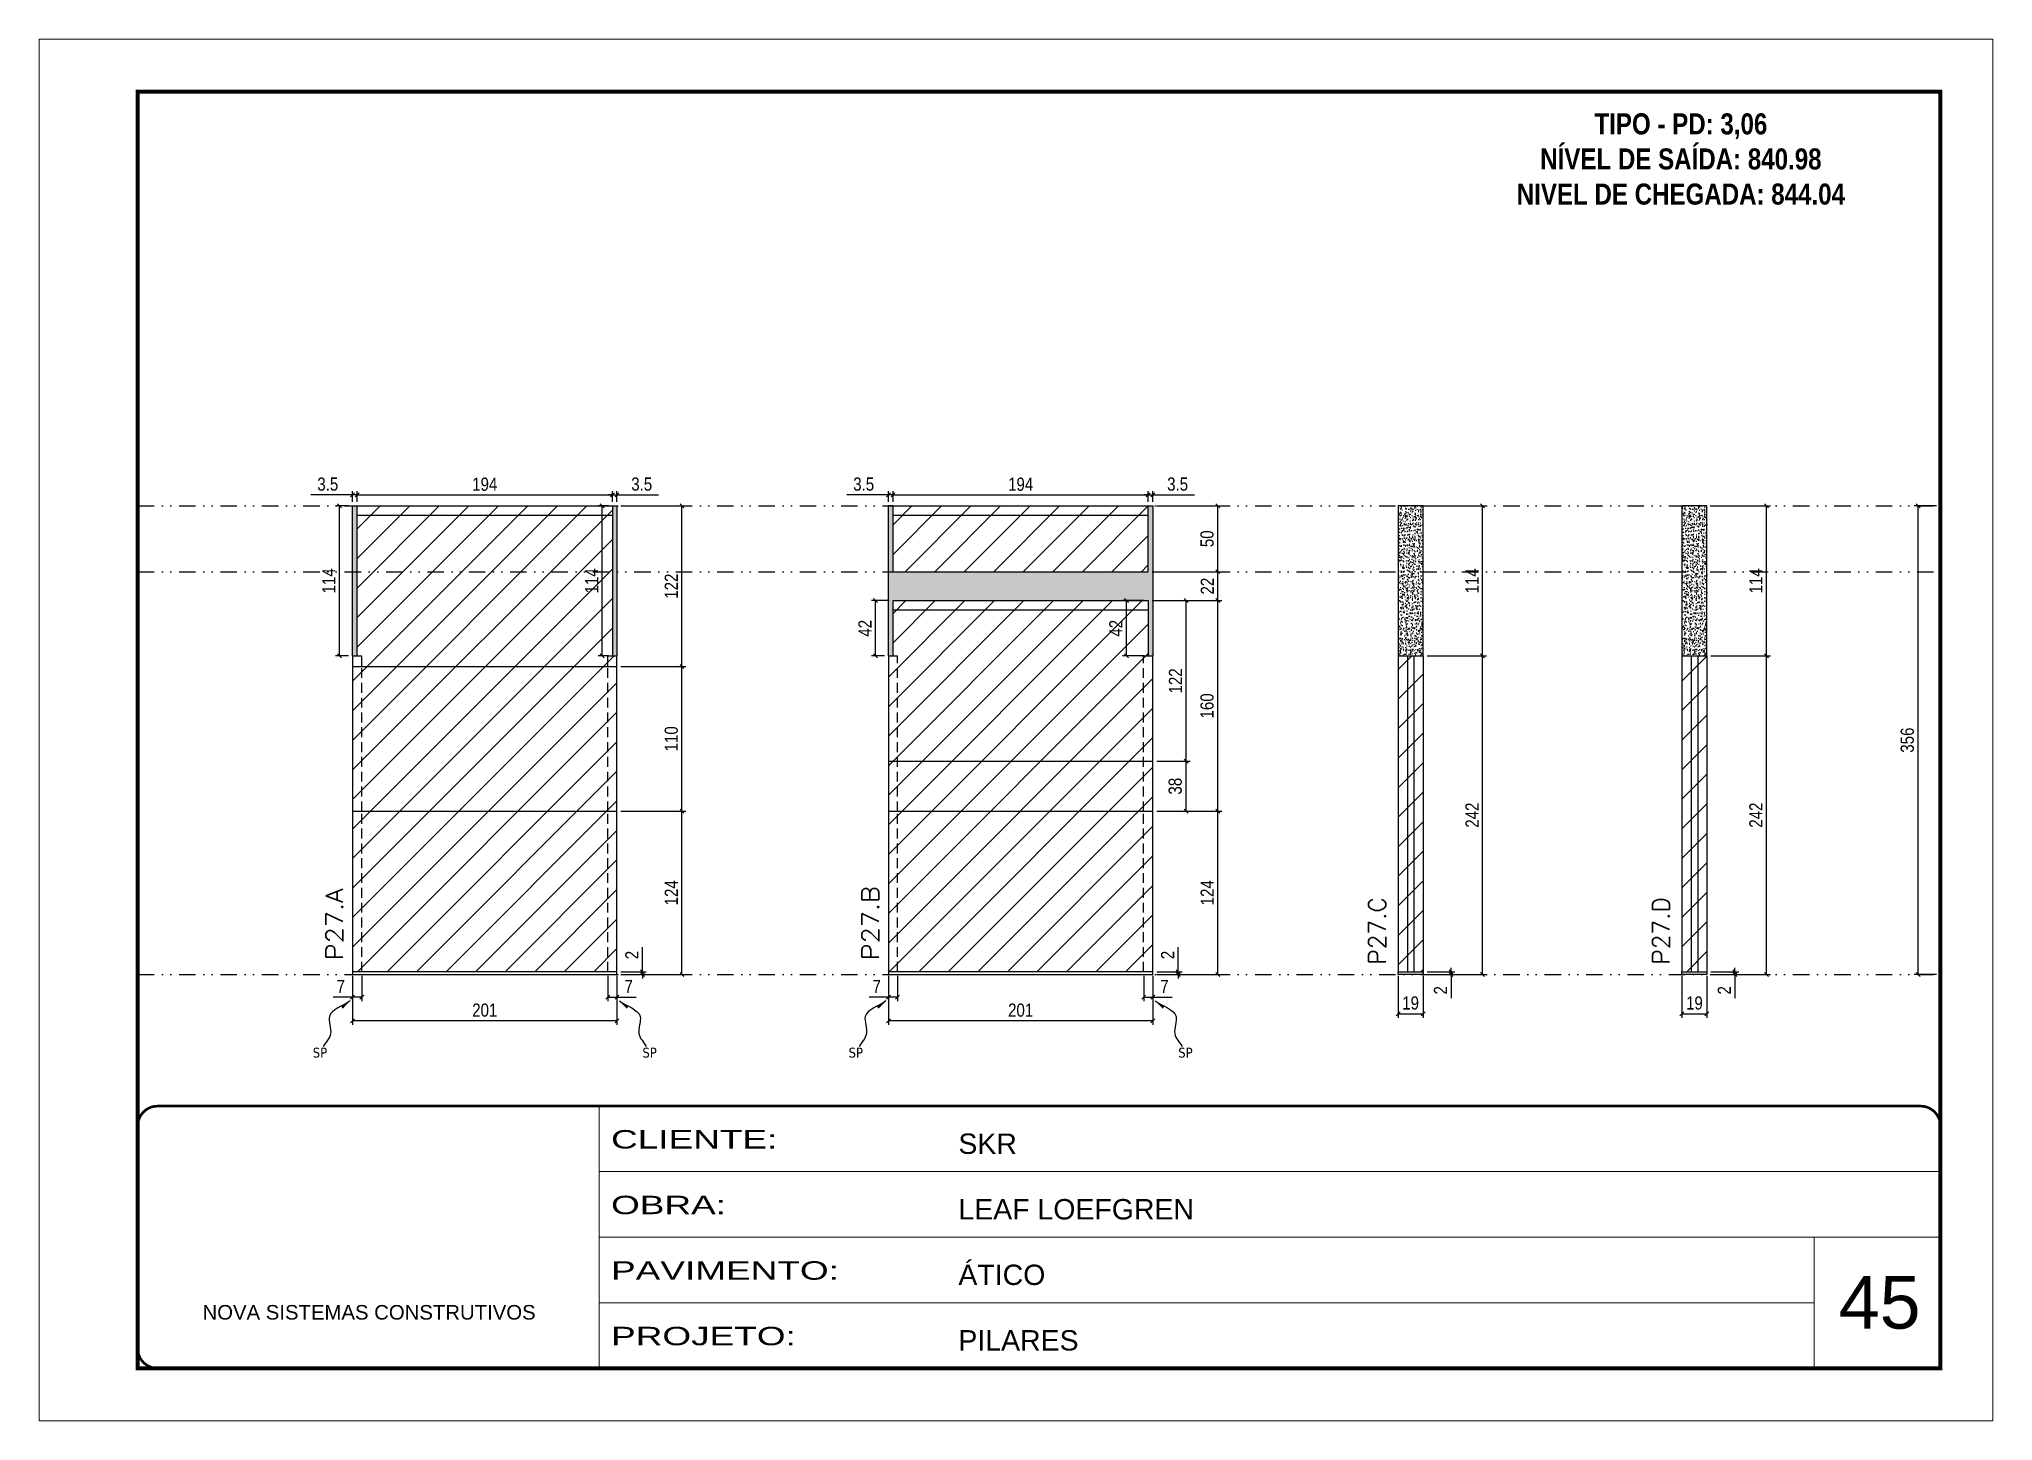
# Model space of a CAD drawing. Extents: x 14400 to 27878, y -21631 to 6985.
# Drawn here: x 14413 to 15898, y -6700 to -5650 of the extents above; entities that cross this region are included whole.
import ezdxf

# ---------------------------------------------------------------- set-up
doc = ezdxf.new("R2010")
doc.units = 0
for name, pattern in [('CONTINUO', [0]), ('DASHED', [0.75, 0.5, -0.25]), ('DIVIDE2', [0.625, 0.25, -0.125, 0, -0.125, 0, -0.125]), ('HIDDEN', [0.375, 0.25, -0.125])]:
    doc.linetypes.add(name, pattern=pattern)
for name, color, linetype, lineweight in [('CARIMBO', 255, 'Continuous', 9), ('Folhas', 255, 'Continuous', 9), ('Hachura', 251, 'Continuous', 9), ('SARRAFO DE PRESSAO', 251, 'DASHED', 9), ('Texto Seção', 7, 'Continuous', 15)]:
    doc.layers.add(name, color=color, linetype=linetype, lineweight=lineweight)
for name, color, linetype in [('COTA', 241, 'Continuous'), ('NOMENCLATURA', 7, 'Continuous'), ('Nível', 160, 'Continuous'), ('Painéis', 200, 'Continuous'), ('SARR_2.2x7', 40, 'Continuous'), ('texto', 7, 'Continuous')]:
    doc.layers.add(name, color=color, linetype=linetype)
doc.styles.add('ARIAL', font='arial.ttf')
doc.styles.add('COTA TECNICA', font='techl___.ttf', dxfattribs={"height": 10})
doc.styles.add('COTA TECNICA-50', font='techl___.ttf', dxfattribs={"height": 10})
doc.styles.add('REGUA-120', font='ROMANS.shx', dxfattribs={"height": 15})
doc.styles.add('ROMANC', font='techb___.ttf', dxfattribs={"height": 2.5})
doc.styles.get("Standard").update_dxf_attribs({"font": 'arial.ttf'})
doc.styles.add('Tecnologia', font='')
doc.styles.get('Tecnologia').set_extended_font_data('Forgotten Futurist')
doc.dimstyles.new('COTA PAINEL-50', dxfattribs={"dimtxt": 10, "dimasz": 3, "dimexe": 3, "dimexo": 3, "dimgap": 3, "dimtad": 1, "dimdec": 1, "dimzin": 12, "dimdsep": 46, "dimtxsty": 'COTA TECNICA-50', "dimblk1": 'OBLIQUE', "dimblk2": 'OBLIQUE', "dimsah": 1, "dimcen": 0.9, "dimclrd": 4, "dimclre": 4, "dimclrt": 240, "dimadec": 1, "dimazin": 3, "dimtfac": 1, "dimtdec": 1, "dimtmove": 0, "dimatfit": 3, "dimfxl": 1, "dimtolj": 1, "dimtzin": 12, "dimarcsym": 0})
doc.dimstyles.new('PAINEL', dxfattribs={"dimtxt": 10, "dimasz": 3, "dimexe": 3, "dimexo": 3, "dimgap": 3, "dimtad": 1, "dimdec": 1, "dimzin": 12, "dimdsep": 46, "dimtxsty": 'COTA TECNICA', "dimblk1": 'OBLIQUE', "dimblk2": 'OBLIQUE', "dimsah": 1, "dimcen": 0.9, "dimclrd": 4, "dimclre": 4, "dimclrt": 240, "dimadec": 1, "dimazin": 3, "dimtfac": 1, "dimtdec": 1, "dimtmove": 0, "dimatfit": 3, "dimfxl": 1, "dimtolj": 1, "dimtzin": 12, "dimarcsym": 0})
doc.dimstyles.get("Standard").update_dxf_attribs({"dimtxt": 0.18, "dimasz": 0.18, "dimexe": 0.18, "dimexo": 0.0625, "dimgap": 0.09, "dimtad": 0, "dimtih": 1, "dimtoh": 1, "dimdec": 4, "dimzin": 0, "dimdsep": 46, "dimtxsty": 'Standard', "dimcen": 0.09, "dimadec": 0, "dimazin": 0, "dimtfac": 1, "dimtdec": 4, "dimtofl": 0, "dimtmove": 0, "dimatfit": 3, "dimfxl": 1, "dimtolj": 1, "dimtzin": 0, "dimarcsym": 0})
pattern_1 = [(50, (-1585, 0), (5.4655401, -0.4781726), [0.5715, -6.2865]), (355, (-1585, 0), (-1.0573026, 5.7317054), [0.4572, -5.0292175]), (100.451445, (-1584.5445, -0.04), (4.4082374, 5.2535326), [0.4857003, -5.3427073]), (46.1842, (-1585, 1.524), (8.1323712, -1.2612698), [0.85725, -9.42975]), (96.63556, (-1584.322, 1.419), (7.122124, 7.4227837), [0.7285507, -8.0140682]), (351.18415, (-1585, 1.524), (7.122124, 7.4227837), [0.685799, -7.543792]), (21, (-1584.238, 1.143), (4.5484317, -3.067956), [0.5715, -6.2865]), (326, (-1584.238, 1.143), (1.8540609, 5.525639), [0.4572, -5.0292]), (71.451445, (-1583.859, 0.8873), (6.4024926, 2.457683), [0.4857003, -5.3426981]), (37.5, (-1585, 0), (0.0926581, 2.53665117), [0, -4.96824, 0, -5.1054, 0, -5.04825]), (7.5, (-1585, 0), (2.00458988, 3.00541724), [0, -2.91084, 0, -4.85394, 0, -1.92405]), (327.5, (-1586.6993, 0), (4.06771786, -0.17186232), [0, -1.905, 0, -5.9436, 0, -7.8867]), (317.5, (-1587.4613, 0), (4.44387544, 0.7627947), [0, -2.4765, 0, -3.94716, 0, -5.6007])]

msp = doc.modelspace()

# ---------------------------------------------------------------- texts
at = {"layer": 'CARIMBO', "style": 'ARIAL'}
msp.add_text('45', height=40, dxfattribs=at).set_placement((15781.328, -6629.455))
at = {"layer": 'NOMENCLATURA', "color": 2, "insert": (15661.306, -5706.014), "char_height": 16, "attachment_point": 2, "style": 'ROMANC'}
msp.add_mtext_dynamic_manual_height_columns('TIPO - PD: 3,06\\PNÍVEL DE SAÍDA: 840.98\\PNIVEL DE CHEGADA: 844.04', width=432.35115, gutter_width=1, heights=[0], dxfattribs=at)
at = {"layer": 'texto', "color": 0, "char_height": 7.5, "attachment_point": 5}
for insert in [(14626.928, -6419.807), (14877.482, -6419.807), (15034.206, -6419.807), (15284.76, -6419.807)]:
    msp.add_mtext('{\\fTahoma|b0|i0|c0|p34;\\C4;SP}', dxfattribs=dict(at, insert=insert))
at = {"layer": 'Texto Seção', "style": 'REGUA-120', "width": 1.1}
for s, p in [('P27.A', (14644.456, -6349.552)), ('P27.B', (15051.734, -6349.552))]:
    msp.add_text(s, height=13, rotation=90, dxfattribs=at).set_placement(p)
at = {"layer": 'Texto Seção', "char_height": 13, "width": 370.6998, "attachment_point": 7, "rotation": 90, "style": 'REGUA-120'}
for s, insert in [('P27.C', (15436.983, -6352.904)), ('P27.D', (15652.698, -6352.904))]:
    msp.add_mtext(s, dxfattribs=dict(at, insert=insert))

# ---------------------------------------------------------------- blocks, each defined once
blk = doc.blocks.new('9999999999')
at = {"color": 30, "linetype": 'CONTINUO'}
for p, q in [((98564.6, 34230.2), (98564.6, 34429.4)), ((98564.6, 34379.6), (99584, 34379.6)), ((98564.6, 34329.8), (99488, 34329.8)), ((99584, 34329.8), (99488, 34329.8)), ((99488, 34329.8), (99488, 34230.2)), ((98564.6, 34280), (99488, 34280))]:
    blk.add_line(p, q, dxfattribs=at)
at = {"color": 30, "linetype": 'CONTINUO', "const_width": 2}
blk.add_lwpolyline([(99584, 34230.2), (99584, 34414.4, 0.414214), (99569, 34429.4), (98229, 34429.4, 0.414214), (98214, 34414.4), (98214, 34245.2, 0.414214), (98229, 34230.2), (99584, 34230.2)], format="xyb", dxfattribs=at)
at = {"layer": 'Folhas'}
blk.add_lwpolyline([(98139, 34190.2), (99624, 34190.2), (99624, 35240.2), (98139, 35240.2)], close=True, dxfattribs=at)
at = {"layer": 'Folhas', "color": 30, "const_width": 3}
blk.add_lwpolyline([(98214, 34230.2), (99584, 34230.2), (99584, 35200.2), (98214, 35200.2)], close=True, dxfattribs=at)
at = {"color": 7, "linetype": 'Continuous', "ltscale": 5, "style": 'ARIAL'}
for s, height, p in [('SKR', 15.48, (98837.7, 34393.1)), ('LEAF LOEFGREN', 15.483, (98837.7, 34343.3)), ('ÁTICO', 15.48, (98837.7, 34293.5)), ('NOVA SISTEMAS CONSTRUTIVOS', 11.059, (98263.2, 34267.2)), ('PILARES', 15.48, (98837.7, 34243.7))]:
    blk.add_text(s, height=height, dxfattribs=at).set_placement(p)
at = {"layer": 'Folhas', "color": 7, "style": 'Tecnologia', "width": 1.5}
for s, p in [('CLIENTE:', (98573.7, 34397.2)), ('OBRA:', (98573.7, 34347.3)), ('PAVIMENTO:', (98573.7, 34297.5)), ('PROJETO:', (98573.7, 34247.7))]:
    blk.add_text(s, height=14, dxfattribs=at).set_placement(p)
blk = doc.blocks.new('_Oblique')
at = {"color": 0, "linetype": 'ByBlock', "lineweight": -2}
blk.add_line((-0.5, -0.5), (0.5, 0.5), dxfattribs=at)
blk = doc.blocks.new('*D2141')
at = {"layer": 'COTA', "color": 4, "lineweight": -2, "transparency": 16777216}
for p, q in [((14651.7, -6361.3), (14651.7, -6398.6)), ((14852.7, -6361.3), (14852.7, -6398.6)), ((14852.7, -6395.6), (14651.7, -6395.6))]:
    blk.add_line(p, q, dxfattribs=at)
at = {"layer": 'Defpoints', "color": 0, "transparency": 16777216}
for p in [(14651.7, -6358.3), (14852.7, -6358.3), (14651.7, -6395.6)]:
    blk.add_point(p, dxfattribs=at)
at = {"layer": 'COTA', "color": 4, "lineweight": -2, "transparency": 16777216, "xscale": 3, "yscale": 3, "zscale": 3, "rotation": 180}
blk.add_blockref('_Oblique', (14651.7, -6395.6), dxfattribs=at)
at = {"layer": 'COTA', "color": 4, "lineweight": -2, "transparency": 16777216, "xscale": 3, "yscale": 3, "zscale": 3}
blk.add_blockref('_Oblique', (14852.7, -6395.6), dxfattribs=at)
at = {"layer": 'COTA', "color": 240, "transparency": 16777216, "insert": (14752.2, -6387.5), "char_height": 10, "attachment_point": 5, "style": 'COTA TECNICA'}
blk.add_mtext('\\A1;201', dxfattribs=at)
blk = doc.blocks.new('*D2142')
at = {"layer": 'COTA', "color": 4, "lineweight": -2, "transparency": 16777216}
for p, q in [((14845.7, -6361.3), (14845.7, -6380.6)), ((14852.7, -6363.3), (14852.7, -6380.6)), ((14845.7, -6377.6), (14852.7, -6377.6)), ((14852.7, -6377.6), (14867.4, -6377.6))]:
    blk.add_line(p, q, dxfattribs=at)
at = {"layer": 'Defpoints', "color": 0, "transparency": 16777216}
for p in [(14845.7, -6358.3), (14852.7, -6360.3), (14852.7, -6377.6)]:
    blk.add_point(p, dxfattribs=at)
at = {"layer": 'COTA', "color": 4, "lineweight": -2, "transparency": 16777216, "xscale": 3, "yscale": 3, "zscale": 3, "rotation": 180}
blk.add_blockref('_Oblique', (14845.7, -6377.6), dxfattribs=at)
at = {"layer": 'COTA', "color": 4, "lineweight": -2, "transparency": 16777216, "xscale": 3, "yscale": 3, "zscale": 3}
blk.add_blockref('_Oblique', (14852.7, -6377.6), dxfattribs=at)
at = {"layer": 'COTA', "color": 240, "transparency": 16777216, "insert": (14861.6, -6369.5), "char_height": 10, "attachment_point": 5, "style": 'COTA TECNICA-50'}
blk.add_mtext('\\A1;7', dxfattribs=at)
blk = doc.blocks.new('*D2143')
at = {"layer": 'COTA', "color": 4, "lineweight": -2, "transparency": 16777216}
for p, q in [((14872, -6358.3), (14872, -6339.5)), ((14855.7, -6358.3), (14875, -6358.3)), ((14855.7, -6360.3), (14875, -6360.3)), ((14872, -6360.3), (14872, -6358.3)), ((14872, -6360.3), (14872, -6363.3))]:
    blk.add_line(p, q, dxfattribs=at)
at = {"layer": 'Defpoints', "color": 0, "transparency": 16777216}
for p in [(14852.7, -6358.3), (14852.7, -6360.3), (14872, -6360.3)]:
    blk.add_point(p, dxfattribs=at)
at = {"layer": 'COTA', "color": 4, "lineweight": -2, "transparency": 16777216, "xscale": 3, "yscale": 3, "zscale": 3}
for p, rotation in [((14872, -6358.3), 270), ((14872, -6360.3), 90)]:
    blk.add_blockref('_Oblique', p, dxfattribs=dict(at, rotation=rotation))
at = {"layer": 'COTA', "color": 240, "transparency": 16777216, "insert": (14864, -6345.6), "char_height": 10, "attachment_point": 5, "rotation": 90, "style": 'COTA TECNICA-50'}
blk.add_mtext('\\A1;2', dxfattribs=at)
blk = doc.blocks.new('*D2144')
at = {"layer": 'COTA', "color": 4, "lineweight": -2, "transparency": 16777216}
for p, q in [((14855.7, -6004.3), (14905.1, -6004.3)), ((14902.1, -6126.3), (14902.1, -6004.3)), ((14855.7, -6126.3), (14905.1, -6126.3))]:
    blk.add_line(p, q, dxfattribs=at)
at = {"layer": 'Defpoints', "color": 0, "transparency": 16777216}
for p in [(14852.7, -6004.3), (14902.1, -6004.3), (14852.7, -6126.3)]:
    blk.add_point(p, dxfattribs=at)
at = {"layer": 'COTA', "color": 4, "lineweight": -2, "transparency": 16777216, "xscale": 3, "yscale": 3, "zscale": 3}
for p, rotation in [((14902.1, -6004.3), 90), ((14902.1, -6126.3), 270)]:
    blk.add_blockref('_Oblique', p, dxfattribs=dict(at, rotation=rotation))
at = {"layer": 'COTA', "color": 240, "transparency": 16777216, "insert": (14894, -6065.3), "char_height": 10, "attachment_point": 5, "rotation": 90, "style": 'COTA TECNICA-50'}
blk.add_mtext('\\A1;122', dxfattribs=at)
blk = doc.blocks.new('*D2145')
at = {"layer": 'COTA', "color": 4, "linetype": 'ByBlock', "lineweight": -2, "transparency": 16777216}
for p, q in [((14855.7, -6236.3), (14905.1, -6236.3)), ((14902.1, -6360.3), (14902.1, -6236.3)), ((14855.7, -6360.3), (14905.1, -6360.3))]:
    blk.add_line(p, q, dxfattribs=at)
at = {"layer": 'Defpoints', "color": 0, "linetype": 'ByBlock', "transparency": 16777216}
for p in [(14852.7, -6236.3), (14902.1, -6236.3), (14852.7, -6360.3)]:
    blk.add_point(p, dxfattribs=at)
at = {"layer": 'COTA', "color": 4, "linetype": 'ByBlock', "lineweight": -2, "transparency": 16777216, "xscale": 3, "yscale": 3, "zscale": 3}
for p, rotation in [((14902.1, -6236.3), 90), ((14902.1, -6360.3), 270)]:
    blk.add_blockref('_Oblique', p, dxfattribs=dict(at, rotation=rotation))
at = {"layer": 'COTA', "color": 240, "linetype": 'ByBlock', "transparency": 16777216, "insert": (14894, -6298.3), "char_height": 10, "attachment_point": 5, "rotation": 90, "style": 'COTA TECNICA'}
blk.add_mtext('\\A1;124', dxfattribs=at)
blk = doc.blocks.new('*D2146')
at = {"layer": 'COTA', "color": 4, "lineweight": -2, "transparency": 16777216}
for p, q in [((15446.4, -6361.3), (15446.4, -6393.2)), ((15465.4, -6361.3), (15465.4, -6393.2)), ((15446.4, -6390.2), (15465.4, -6390.2))]:
    blk.add_line(p, q, dxfattribs=at)
at = {"layer": 'Defpoints', "color": 0, "transparency": 16777216}
for p in [(15446.4, -6358.3), (15465.4, -6358.3), (15465.4, -6390.2)]:
    blk.add_point(p, dxfattribs=at)
at = {"layer": 'COTA', "color": 4, "lineweight": -2, "transparency": 16777216, "xscale": 3, "yscale": 3, "zscale": 3, "rotation": 180}
blk.add_blockref('_Oblique', (15446.4, -6390.2), dxfattribs=at)
at = {"layer": 'COTA', "color": 4, "lineweight": -2, "transparency": 16777216, "xscale": 3, "yscale": 3, "zscale": 3}
blk.add_blockref('_Oblique', (15465.4, -6390.2), dxfattribs=at)
at = {"layer": 'COTA', "color": 240, "transparency": 16777216, "insert": (15455.9, -6382.1), "char_height": 10, "attachment_point": 5, "style": 'COTA TECNICA'}
blk.add_mtext('\\A1;19', dxfattribs=at)
blk = doc.blocks.new('*D2147')
at = {"layer": 'COTA', "color": 4, "lineweight": -2, "transparency": 16777216}
for p, q in [((15486.6, -6358.3), (15486.6, -6355.3)), ((15468.4, -6358.3), (15489.6, -6358.3)), ((15468.4, -6360.3), (15489.6, -6360.3)), ((15486.6, -6358.3), (15486.6, -6360.3)), ((15486.6, -6360.3), (15486.6, -6378.4))]:
    blk.add_line(p, q, dxfattribs=at)
at = {"layer": 'Defpoints', "color": 0, "transparency": 16777216}
for p in [(15465.4, -6358.3), (15465.4, -6360.3), (15486.6, -6358.3)]:
    blk.add_point(p, dxfattribs=at)
at = {"layer": 'COTA', "color": 4, "lineweight": -2, "transparency": 16777216, "xscale": 3, "yscale": 3, "zscale": 3}
for p, rotation in [((15486.6, -6358.3), 270), ((15486.6, -6360.3), 90)]:
    blk.add_blockref('_Oblique', p, dxfattribs=dict(at, rotation=rotation))
at = {"layer": 'COTA', "color": 240, "transparency": 16777216, "insert": (15478.6, -6372.4), "char_height": 10, "attachment_point": 5, "rotation": 90, "style": 'COTA TECNICA-50'}
blk.add_mtext('\\A1;2', dxfattribs=at)
blk = doc.blocks.new('*D2148')
at = {"layer": 'COTA', "color": 4, "lineweight": -2, "transparency": 16777216}
for p, q in [((15468.4, -6118.3), (15513.6, -6118.3)), ((15510.6, -6360.3), (15510.6, -6118.3)), ((15468.4, -6360.3), (15513.6, -6360.3))]:
    blk.add_line(p, q, dxfattribs=at)
at = {"layer": 'Defpoints', "color": 0, "transparency": 16777216}
for p in [(15465.4, -6118.3), (15510.6, -6118.3), (15465.4, -6360.3)]:
    blk.add_point(p, dxfattribs=at)
at = {"layer": 'COTA', "color": 4, "lineweight": -2, "transparency": 16777216, "xscale": 3, "yscale": 3, "zscale": 3}
for p, rotation in [((15510.6, -6118.3), 90), ((15510.6, -6360.3), 270)]:
    blk.add_blockref('_Oblique', p, dxfattribs=dict(at, rotation=rotation))
at = {"layer": 'COTA', "color": 240, "transparency": 16777216, "insert": (15502.6, -6239.3), "char_height": 10, "attachment_point": 5, "rotation": 90, "style": 'COTA TECNICA-50'}
blk.add_mtext('\\A1;242', dxfattribs=at)
blk = doc.blocks.new('*D2149')
at = {"layer": 'COTA', "color": 4, "lineweight": -2, "transparency": 16777216}
for p, q in [((14651.7, -6363.3), (14651.7, -6380.6)), ((14658.7, -6361.3), (14658.7, -6380.6)), ((14651.7, -6377.6), (14637, -6377.6)), ((14658.7, -6377.6), (14651.7, -6377.6))]:
    blk.add_line(p, q, dxfattribs=at)
at = {"layer": 'Defpoints', "color": 0, "transparency": 16777216}
for p in [(14651.7, -6360.3), (14658.7, -6358.3), (14651.7, -6377.6)]:
    blk.add_point(p, dxfattribs=at)
at = {"layer": 'COTA', "color": 4, "lineweight": -2, "transparency": 16777216, "xscale": 3, "yscale": 3, "zscale": 3, "rotation": 180}
blk.add_blockref('_Oblique', (14651.7, -6377.6), dxfattribs=at)
at = {"layer": 'COTA', "color": 4, "lineweight": -2, "transparency": 16777216, "xscale": 3, "yscale": 3, "zscale": 3}
blk.add_blockref('_Oblique', (14658.7, -6377.6), dxfattribs=at)
at = {"layer": 'COTA', "color": 240, "transparency": 16777216, "insert": (14642.8, -6369.5), "char_height": 10, "attachment_point": 5, "style": 'COTA TECNICA-50'}
blk.add_mtext('\\A1;7', dxfattribs=at)
blk = doc.blocks.new('*D2163')
at = {"layer": 'COTA', "color": 4, "lineweight": -2, "transparency": 16777216}
for p, q in [((15468.4, -6004.3), (15513.6, -6004.3)), ((15510.6, -6118.3), (15510.6, -6004.3)), ((15468.4, -6118.3), (15513.6, -6118.3))]:
    blk.add_line(p, q, dxfattribs=at)
at = {"layer": 'Defpoints', "color": 0, "transparency": 16777216}
for p in [(15465.4, -6004.3), (15510.6, -6004.3), (15465.4, -6118.3)]:
    blk.add_point(p, dxfattribs=at)
at = {"layer": 'COTA', "color": 4, "lineweight": -2, "transparency": 16777216, "xscale": 3, "yscale": 3, "zscale": 3}
for p, rotation in [((15510.6, -6004.3), 90), ((15510.6, -6118.3), 270)]:
    blk.add_blockref('_Oblique', p, dxfattribs=dict(at, rotation=rotation))
at = {"layer": 'COTA', "color": 240, "transparency": 16777216, "insert": (15502.6, -6061.3), "char_height": 10, "attachment_point": 5, "rotation": 90, "style": 'COTA TECNICA'}
blk.add_mtext('\\A1;114', dxfattribs=at)
blk = doc.blocks.new('*D2164')
at = {"layer": 'COTA', "color": 4, "lineweight": -2, "transparency": 16777216}
for p, q in [((15855.5, -6004.3), (15838.6, -6004.3)), ((15841.6, -6360.3), (15841.6, -6004.3)), ((15855.5, -6360.3), (15838.6, -6360.3))]:
    blk.add_line(p, q, dxfattribs=at)
at = {"layer": 'Defpoints', "color": 0, "transparency": 16777216}
for p in [(15841.6, -6004.3), (15858.5, -6004.3), (15858.5, -6360.3)]:
    blk.add_point(p, dxfattribs=at)
at = {"layer": 'COTA', "color": 4, "lineweight": -2, "transparency": 16777216, "xscale": 3, "yscale": 3, "zscale": 3}
for p, rotation in [((15841.6, -6004.3), 90), ((15841.6, -6360.3), 270)]:
    blk.add_blockref('_Oblique', p, dxfattribs=dict(at, rotation=rotation))
at = {"layer": 'COTA', "color": 240, "transparency": 16777216, "insert": (15833.4, -6182.3), "char_height": 10, "attachment_point": 5, "rotation": 90, "style": 'COTA TECNICA'}
blk.add_mtext('\\A1;356', dxfattribs=at)
blk = doc.blocks.new('*D2165')
at = {"layer": 'COTA', "color": 4, "lineweight": -2, "transparency": 16777216}
for p, q in [((15059, -6361.3), (15059, -6398.6)), ((15260, -6361.3), (15260, -6398.6)), ((15260, -6395.6), (15059, -6395.6))]:
    blk.add_line(p, q, dxfattribs=at)
at = {"layer": 'Defpoints', "color": 0, "transparency": 16777216}
for p in [(15059, -6358.3), (15260, -6358.3), (15059, -6395.6)]:
    blk.add_point(p, dxfattribs=at)
at = {"layer": 'COTA', "color": 4, "lineweight": -2, "transparency": 16777216, "xscale": 3, "yscale": 3, "zscale": 3, "rotation": 180}
blk.add_blockref('_Oblique', (15059, -6395.6), dxfattribs=at)
at = {"layer": 'COTA', "color": 4, "lineweight": -2, "transparency": 16777216, "xscale": 3, "yscale": 3, "zscale": 3}
blk.add_blockref('_Oblique', (15260, -6395.6), dxfattribs=at)
at = {"layer": 'COTA', "color": 240, "transparency": 16777216, "insert": (15159.5, -6387.5), "char_height": 10, "attachment_point": 5, "style": 'COTA TECNICA'}
blk.add_mtext('\\A1;201', dxfattribs=at)
blk = doc.blocks.new('*D2166')
at = {"layer": 'COTA', "color": 4, "lineweight": -2, "transparency": 16777216}
for p, q in [((15253, -6361.3), (15253, -6380.6)), ((15260, -6363.3), (15260, -6380.6)), ((15253, -6377.6), (15260, -6377.6)), ((15260, -6377.6), (15274.7, -6377.6))]:
    blk.add_line(p, q, dxfattribs=at)
at = {"layer": 'Defpoints', "color": 0, "transparency": 16777216}
for p in [(15253, -6358.3), (15260, -6360.3), (15260, -6377.6)]:
    blk.add_point(p, dxfattribs=at)
at = {"layer": 'COTA', "color": 4, "lineweight": -2, "transparency": 16777216, "xscale": 3, "yscale": 3, "zscale": 3, "rotation": 180}
blk.add_blockref('_Oblique', (15253, -6377.6), dxfattribs=at)
at = {"layer": 'COTA', "color": 4, "lineweight": -2, "transparency": 16777216, "xscale": 3, "yscale": 3, "zscale": 3}
blk.add_blockref('_Oblique', (15260, -6377.6), dxfattribs=at)
at = {"layer": 'COTA', "color": 240, "transparency": 16777216, "insert": (15268.8, -6369.5), "char_height": 10, "attachment_point": 5, "style": 'COTA TECNICA-50'}
blk.add_mtext('\\A1;7', dxfattribs=at)
blk = doc.blocks.new('*D2167')
at = {"layer": 'COTA', "color": 4, "lineweight": -2, "transparency": 16777216}
for p, q in [((15279.2, -6358.3), (15279.2, -6339.5)), ((15263, -6358.3), (15282.2, -6358.3)), ((15263, -6360.3), (15282.2, -6360.3)), ((15279.2, -6360.3), (15279.2, -6358.3)), ((15279.2, -6360.3), (15279.2, -6363.3))]:
    blk.add_line(p, q, dxfattribs=at)
at = {"layer": 'Defpoints', "color": 0, "transparency": 16777216}
for p in [(15260, -6358.3), (15260, -6360.3), (15279.2, -6360.3)]:
    blk.add_point(p, dxfattribs=at)
at = {"layer": 'COTA', "color": 4, "lineweight": -2, "transparency": 16777216, "xscale": 3, "yscale": 3, "zscale": 3}
for p, rotation in [((15279.2, -6358.3), 270), ((15279.2, -6360.3), 90)]:
    blk.add_blockref('_Oblique', p, dxfattribs=dict(at, rotation=rotation))
at = {"layer": 'COTA', "color": 240, "transparency": 16777216, "insert": (15271.2, -6345.6), "char_height": 10, "attachment_point": 5, "rotation": 90, "style": 'COTA TECNICA-50'}
blk.add_mtext('\\A1;2', dxfattribs=at)
blk = doc.blocks.new('*D2168')
at = {"layer": 'COTA', "color": 4, "lineweight": -2, "transparency": 16777216}
for p, q in [((15259.5, -6076.3), (15312.4, -6076.3)), ((15309.4, -6236.3), (15309.4, -6076.3)), ((15263, -6236.3), (15312.4, -6236.3))]:
    blk.add_line(p, q, dxfattribs=at)
at = {"layer": 'Defpoints', "color": 0, "transparency": 16777216}
for p in [(15256.5, -6076.3), (15309.4, -6076.3), (15260, -6236.3)]:
    blk.add_point(p, dxfattribs=at)
at = {"layer": 'COTA', "color": 4, "lineweight": -2, "transparency": 16777216, "xscale": 3, "yscale": 3, "zscale": 3}
for p, rotation in [((15309.4, -6076.3), 90), ((15309.4, -6236.3), 270)]:
    blk.add_blockref('_Oblique', p, dxfattribs=dict(at, rotation=rotation))
at = {"layer": 'COTA', "color": 240, "transparency": 16777216, "insert": (15301.2, -6156.3), "char_height": 10, "attachment_point": 5, "rotation": 90, "style": 'COTA TECNICA-50'}
blk.add_mtext('\\A1;160', dxfattribs=at)
blk = doc.blocks.new('*D2169')
at = {"layer": 'COTA', "color": 4, "linetype": 'ByBlock', "lineweight": -2, "transparency": 16777216}
for p, q in [((15263, -6236.3), (15312.4, -6236.3)), ((15309.4, -6360.3), (15309.4, -6236.3)), ((15263, -6360.3), (15312.4, -6360.3))]:
    blk.add_line(p, q, dxfattribs=at)
at = {"layer": 'Defpoints', "color": 0, "linetype": 'ByBlock', "transparency": 16777216}
for p in [(15260, -6236.3), (15309.4, -6236.3), (15260, -6360.3)]:
    blk.add_point(p, dxfattribs=at)
at = {"layer": 'COTA', "color": 4, "linetype": 'ByBlock', "lineweight": -2, "transparency": 16777216, "xscale": 3, "yscale": 3, "zscale": 3}
for p, rotation in [((15309.4, -6236.3), 90), ((15309.4, -6360.3), 270)]:
    blk.add_blockref('_Oblique', p, dxfattribs=dict(at, rotation=rotation))
at = {"layer": 'COTA', "color": 240, "linetype": 'ByBlock', "transparency": 16777216, "insert": (15301.3, -6298.3), "char_height": 10, "attachment_point": 5, "rotation": 90, "style": 'COTA TECNICA'}
blk.add_mtext('\\A1;124', dxfattribs=at)
blk = doc.blocks.new('*D2170')
at = {"layer": 'COTA', "color": 4, "lineweight": -2, "transparency": 16777216}
for p, q in [((15059, -6363.3), (15059, -6380.6)), ((15066, -6361.3), (15066, -6380.6)), ((15059, -6377.6), (15044.3, -6377.6)), ((15066, -6377.6), (15059, -6377.6))]:
    blk.add_line(p, q, dxfattribs=at)
at = {"layer": 'Defpoints', "color": 0, "transparency": 16777216}
for p in [(15059, -6360.3), (15066, -6358.3), (15059, -6377.6)]:
    blk.add_point(p, dxfattribs=at)
at = {"layer": 'COTA', "color": 4, "lineweight": -2, "transparency": 16777216, "xscale": 3, "yscale": 3, "zscale": 3, "rotation": 180}
blk.add_blockref('_Oblique', (15059, -6377.6), dxfattribs=at)
at = {"layer": 'COTA', "color": 4, "lineweight": -2, "transparency": 16777216, "xscale": 3, "yscale": 3, "zscale": 3}
blk.add_blockref('_Oblique', (15066, -6377.6), dxfattribs=at)
at = {"layer": 'COTA', "color": 240, "transparency": 16777216, "insert": (15050.1, -6369.5), "char_height": 10, "attachment_point": 5, "style": 'COTA TECNICA-50'}
blk.add_mtext('\\A1;7', dxfattribs=at)
blk = doc.blocks.new('*D2171')
at = {"layer": 'COTA', "color": 4, "lineweight": -2, "transparency": 16777216}
for p, q in [((15263, -6004.3), (15312.4, -6004.3)), ((15309.4, -6054.3), (15309.4, -6004.3)), ((15259.5, -6054.3), (15312.4, -6054.3))]:
    blk.add_line(p, q, dxfattribs=at)
at = {"layer": 'Defpoints', "color": 0, "transparency": 16777216}
for p in [(15260, -6004.3), (15309.4, -6004.3), (15256.5, -6054.3)]:
    blk.add_point(p, dxfattribs=at)
at = {"layer": 'COTA', "color": 4, "lineweight": -2, "transparency": 16777216, "xscale": 3, "yscale": 3, "zscale": 3}
for p, rotation in [((15309.4, -6004.3), 90), ((15309.4, -6054.3), 270)]:
    blk.add_blockref('_Oblique', p, dxfattribs=dict(at, rotation=rotation))
at = {"layer": 'COTA', "color": 240, "transparency": 16777216, "insert": (15301.2, -6029.3), "char_height": 10, "attachment_point": 5, "rotation": 90, "style": 'COTA TECNICA'}
blk.add_mtext('\\A1;50', dxfattribs=at)
blk = doc.blocks.new('*D2172')
at = {"layer": 'COTA', "color": 4, "lineweight": -2, "transparency": 16777216}
for p, q in [((15662.1, -6361.3), (15662.1, -6393.2)), ((15681.1, -6361.3), (15681.1, -6393.2)), ((15662.1, -6390.2), (15681.1, -6390.2))]:
    blk.add_line(p, q, dxfattribs=at)
at = {"layer": 'Defpoints', "color": 0, "transparency": 16777216}
for p in [(15662.1, -6358.3), (15681.1, -6358.3), (15681.1, -6390.2)]:
    blk.add_point(p, dxfattribs=at)
at = {"layer": 'COTA', "color": 4, "lineweight": -2, "transparency": 16777216, "xscale": 3, "yscale": 3, "zscale": 3, "rotation": 180}
blk.add_blockref('_Oblique', (15662.1, -6390.2), dxfattribs=at)
at = {"layer": 'COTA', "color": 4, "lineweight": -2, "transparency": 16777216, "xscale": 3, "yscale": 3, "zscale": 3}
blk.add_blockref('_Oblique', (15681.1, -6390.2), dxfattribs=at)
at = {"layer": 'COTA', "color": 240, "transparency": 16777216, "insert": (15671.6, -6382.1), "char_height": 10, "attachment_point": 5, "style": 'COTA TECNICA'}
blk.add_mtext('\\A1;19', dxfattribs=at)
blk = doc.blocks.new('*D2173')
at = {"layer": 'COTA', "color": 4, "lineweight": -2, "transparency": 16777216}
for p, q in [((15702.3, -6358.3), (15702.3, -6355.3)), ((15684.1, -6358.3), (15705.3, -6358.3)), ((15684.1, -6360.3), (15705.3, -6360.3)), ((15702.3, -6358.3), (15702.3, -6360.3)), ((15702.3, -6360.3), (15702.3, -6378.4))]:
    blk.add_line(p, q, dxfattribs=at)
at = {"layer": 'Defpoints', "color": 0, "transparency": 16777216}
for p in [(15681.1, -6358.3), (15681.1, -6360.3), (15702.3, -6358.3)]:
    blk.add_point(p, dxfattribs=at)
at = {"layer": 'COTA', "color": 4, "lineweight": -2, "transparency": 16777216, "xscale": 3, "yscale": 3, "zscale": 3}
for p, rotation in [((15702.3, -6358.3), 270), ((15702.3, -6360.3), 90)]:
    blk.add_blockref('_Oblique', p, dxfattribs=dict(at, rotation=rotation))
at = {"layer": 'COTA', "color": 240, "transparency": 16777216, "insert": (15694.3, -6372.4), "char_height": 10, "attachment_point": 5, "rotation": 90, "style": 'COTA TECNICA-50'}
blk.add_mtext('\\A1;2', dxfattribs=at)
blk = doc.blocks.new('*D2174')
at = {"layer": 'COTA', "color": 4, "lineweight": -2, "transparency": 16777216}
for p, q in [((15684.1, -6118.3), (15729.4, -6118.3)), ((15726.4, -6360.3), (15726.4, -6118.3)), ((15684.1, -6360.3), (15729.4, -6360.3))]:
    blk.add_line(p, q, dxfattribs=at)
at = {"layer": 'Defpoints', "color": 0, "transparency": 16777216}
for p in [(15681.1, -6118.3), (15726.4, -6118.3), (15681.1, -6360.3)]:
    blk.add_point(p, dxfattribs=at)
at = {"layer": 'COTA', "color": 4, "lineweight": -2, "transparency": 16777216, "xscale": 3, "yscale": 3, "zscale": 3}
for p, rotation in [((15726.4, -6118.3), 90), ((15726.4, -6360.3), 270)]:
    blk.add_blockref('_Oblique', p, dxfattribs=dict(at, rotation=rotation))
at = {"layer": 'COTA', "color": 240, "transparency": 16777216, "insert": (15718.3, -6239.3), "char_height": 10, "attachment_point": 5, "rotation": 90, "style": 'COTA TECNICA-50'}
blk.add_mtext('\\A1;242', dxfattribs=at)
blk = doc.blocks.new('*D2175')
at = {"layer": 'COTA', "color": 4, "lineweight": -2, "transparency": 16777216}
for p, q in [((15684.1, -6004.3), (15729.4, -6004.3)), ((15726.4, -6118.3), (15726.4, -6004.3)), ((15684.1, -6118.3), (15729.4, -6118.3))]:
    blk.add_line(p, q, dxfattribs=at)
at = {"layer": 'Defpoints', "color": 0, "transparency": 16777216}
for p in [(15681.1, -6004.3), (15726.4, -6004.3), (15681.1, -6118.3)]:
    blk.add_point(p, dxfattribs=at)
at = {"layer": 'COTA', "color": 4, "lineweight": -2, "transparency": 16777216, "xscale": 3, "yscale": 3, "zscale": 3}
for p, rotation in [((15726.4, -6004.3), 90), ((15726.4, -6118.3), 270)]:
    blk.add_blockref('_Oblique', p, dxfattribs=dict(at, rotation=rotation))
at = {"layer": 'COTA', "color": 240, "transparency": 16777216, "insert": (15718.3, -6061.3), "char_height": 10, "attachment_point": 5, "rotation": 90, "style": 'COTA TECNICA'}
blk.add_mtext('\\A1;114', dxfattribs=at)
blk = doc.blocks.new('*D2888')
at = {"layer": 'COTA', "color": 4, "lineweight": -2, "transparency": 16777216}
for p, q in [((14855.7, -6126.3), (14905.1, -6126.3)), ((14902.1, -6236.3), (14902.1, -6126.3)), ((14855.7, -6236.3), (14905.1, -6236.3))]:
    blk.add_line(p, q, dxfattribs=at)
at = {"layer": 'Defpoints', "color": 0, "transparency": 16777216}
for p in [(14852.7, -6126.3), (14902.1, -6126.3), (14852.7, -6236.3)]:
    blk.add_point(p, dxfattribs=at)
at = {"layer": 'COTA', "color": 4, "lineweight": -2, "transparency": 16777216, "xscale": 3, "yscale": 3, "zscale": 3}
for p, rotation in [((14902.1, -6126.3), 90), ((14902.1, -6236.3), 270)]:
    blk.add_blockref('_Oblique', p, dxfattribs=dict(at, rotation=rotation))
at = {"layer": 'COTA', "color": 240, "transparency": 16777216, "insert": (14894, -6181.3), "char_height": 10, "attachment_point": 5, "rotation": 90, "style": 'COTA TECNICA'}
blk.add_mtext('\\A1;110', dxfattribs=at)
blk = doc.blocks.new('*D2889')
at = {"layer": 'COTA', "color": 4, "lineweight": -2, "transparency": 16777216}
for p, q in [((14651.7, -5996), (14620.1, -5996)), ((14651.7, -6001.3), (14651.7, -5993)), ((14655.2, -5996), (14651.7, -5996)), ((14655.2, -6001.3), (14655.2, -5993)), ((14655.2, -5996), (14658.2, -5996))]:
    blk.add_line(p, q, dxfattribs=at)
at = {"layer": 'Defpoints', "color": 0, "transparency": 16777216}
for p in [(14651.7, -5996), (14651.7, -6004.3), (14655.2, -6004.3)]:
    blk.add_point(p, dxfattribs=at)
at = {"layer": 'COTA', "color": 4, "lineweight": -2, "transparency": 16777216, "xscale": 3, "yscale": 3, "zscale": 3}
blk.add_blockref('_Oblique', (14651.7, -5996), dxfattribs=at)
at = {"layer": 'COTA', "color": 4, "lineweight": -2, "transparency": 16777216, "xscale": 3, "yscale": 3, "zscale": 3, "rotation": 180}
blk.add_blockref('_Oblique', (14655.2, -5996), dxfattribs=at)
at = {"layer": 'COTA', "color": 240, "transparency": 16777216, "insert": (14632.9, -5987.8), "char_height": 10, "attachment_point": 5, "style": 'COTA TECNICA'}
blk.add_mtext('\\A1;3.5', dxfattribs=at)
blk = doc.blocks.new('*D2890')
at = {"layer": 'COTA', "color": 4, "lineweight": -2, "transparency": 16777216}
for p, q in [((14655.2, -6001.3), (14655.2, -5993)), ((14655.2, -5996), (14849.2, -5996)), ((14849.2, -6001.3), (14849.2, -5993))]:
    blk.add_line(p, q, dxfattribs=at)
at = {"layer": 'Defpoints', "color": 0, "transparency": 16777216}
for p in [(14849.2, -5996), (14655.2, -6004.3), (14849.2, -6004.3)]:
    blk.add_point(p, dxfattribs=at)
at = {"layer": 'COTA', "color": 4, "lineweight": -2, "transparency": 16777216, "xscale": 3, "yscale": 3, "zscale": 3, "rotation": 180}
blk.add_blockref('_Oblique', (14655.2, -5996), dxfattribs=at)
at = {"layer": 'COTA', "color": 4, "lineweight": -2, "transparency": 16777216, "xscale": 3, "yscale": 3, "zscale": 3}
blk.add_blockref('_Oblique', (14849.2, -5996), dxfattribs=at)
at = {"layer": 'COTA', "color": 240, "transparency": 16777216, "insert": (14752.2, -5987.9), "char_height": 10, "attachment_point": 5, "style": 'COTA TECNICA'}
blk.add_mtext('\\A1;194', dxfattribs=at)
blk = doc.blocks.new('*D2891')
at = {"layer": 'COTA', "color": 4, "lineweight": -2, "transparency": 16777216}
for p, q in [((14849.2, -5996), (14846.2, -5996)), ((14849.2, -6001.3), (14849.2, -5993)), ((14849.2, -5996), (14852.7, -5996)), ((14852.7, -6001.3), (14852.7, -5993)), ((14852.7, -5996), (14884.3, -5996))]:
    blk.add_line(p, q, dxfattribs=at)
at = {"layer": 'Defpoints', "color": 0, "transparency": 16777216}
for p in [(14852.7, -5996), (14849.2, -6004.3), (14852.7, -6004.3)]:
    blk.add_point(p, dxfattribs=at)
at = {"layer": 'COTA', "color": 4, "lineweight": -2, "transparency": 16777216, "xscale": 3, "yscale": 3, "zscale": 3}
blk.add_blockref('_Oblique', (14849.2, -5996), dxfattribs=at)
at = {"layer": 'COTA', "color": 4, "lineweight": -2, "transparency": 16777216, "xscale": 3, "yscale": 3, "zscale": 3, "rotation": 180}
blk.add_blockref('_Oblique', (14852.7, -5996), dxfattribs=at)
at = {"layer": 'COTA', "color": 240, "transparency": 16777216, "insert": (14871.5, -5987.8), "char_height": 10, "attachment_point": 5, "style": 'COTA TECNICA'}
blk.add_mtext('\\A1;3.5', dxfattribs=at)
blk = doc.blocks.new('*D2892')
at = {"layer": 'COTA', "color": 4, "lineweight": -2, "transparency": 16777216}
for p, q in [((15059, -5996), (15027.4, -5996)), ((15059, -6001.3), (15059, -5993)), ((15062.5, -5996), (15059, -5996)), ((15062.5, -6001.3), (15062.5, -5993)), ((15062.5, -5996), (15065.5, -5996))]:
    blk.add_line(p, q, dxfattribs=at)
at = {"layer": 'Defpoints', "color": 0, "transparency": 16777216}
for p in [(15059, -5996), (15059, -6004.3), (15062.5, -6004.3)]:
    blk.add_point(p, dxfattribs=at)
at = {"layer": 'COTA', "color": 4, "lineweight": -2, "transparency": 16777216, "xscale": 3, "yscale": 3, "zscale": 3}
blk.add_blockref('_Oblique', (15059, -5996), dxfattribs=at)
at = {"layer": 'COTA', "color": 4, "lineweight": -2, "transparency": 16777216, "xscale": 3, "yscale": 3, "zscale": 3, "rotation": 180}
blk.add_blockref('_Oblique', (15062.5, -5996), dxfattribs=at)
at = {"layer": 'COTA', "color": 240, "transparency": 16777216, "insert": (15040.2, -5987.8), "char_height": 10, "attachment_point": 5, "style": 'COTA TECNICA'}
blk.add_mtext('\\A1;3.5', dxfattribs=at)
blk = doc.blocks.new('*D2893')
at = {"layer": 'COTA', "color": 4, "lineweight": -2, "transparency": 16777216}
for p, q in [((15062.5, -6001.3), (15062.5, -5993)), ((15062.5, -5996), (15256.5, -5996)), ((15256.5, -6001.3), (15256.5, -5993))]:
    blk.add_line(p, q, dxfattribs=at)
at = {"layer": 'Defpoints', "color": 0, "transparency": 16777216}
for p in [(15256.5, -5996), (15062.5, -6004.3), (15256.5, -6004.3)]:
    blk.add_point(p, dxfattribs=at)
at = {"layer": 'COTA', "color": 4, "lineweight": -2, "transparency": 16777216, "xscale": 3, "yscale": 3, "zscale": 3, "rotation": 180}
blk.add_blockref('_Oblique', (15062.5, -5996), dxfattribs=at)
at = {"layer": 'COTA', "color": 4, "lineweight": -2, "transparency": 16777216, "xscale": 3, "yscale": 3, "zscale": 3}
blk.add_blockref('_Oblique', (15256.5, -5996), dxfattribs=at)
at = {"layer": 'COTA', "color": 240, "transparency": 16777216, "insert": (15159.5, -5987.9), "char_height": 10, "attachment_point": 5, "style": 'COTA TECNICA'}
blk.add_mtext('\\A1;194', dxfattribs=at)
blk = doc.blocks.new('*D2894')
at = {"layer": 'COTA', "color": 4, "lineweight": -2, "transparency": 16777216}
for p, q in [((15256.5, -5996), (15253.5, -5996)), ((15256.5, -6001.3), (15256.5, -5993)), ((15256.5, -5996), (15260, -5996)), ((15260, -6001.3), (15260, -5993)), ((15260, -5996), (15291.6, -5996))]:
    blk.add_line(p, q, dxfattribs=at)
at = {"layer": 'Defpoints', "color": 0, "transparency": 16777216}
for p in [(15260, -5996), (15256.5, -6004.3), (15260, -6004.3)]:
    blk.add_point(p, dxfattribs=at)
at = {"layer": 'COTA', "color": 4, "lineweight": -2, "transparency": 16777216, "xscale": 3, "yscale": 3, "zscale": 3}
blk.add_blockref('_Oblique', (15256.5, -5996), dxfattribs=at)
at = {"layer": 'COTA', "color": 4, "lineweight": -2, "transparency": 16777216, "xscale": 3, "yscale": 3, "zscale": 3, "rotation": 180}
blk.add_blockref('_Oblique', (15260, -5996), dxfattribs=at)
at = {"layer": 'COTA', "color": 240, "transparency": 16777216, "insert": (15278.8, -5987.8), "char_height": 10, "attachment_point": 5, "style": 'COTA TECNICA'}
blk.add_mtext('\\A1;3.5', dxfattribs=at)
blk = doc.blocks.new('*D2895')
at = {"layer": 'COTA', "color": 4, "lineweight": -2, "transparency": 16777216}
for p, q in [((15259.5, -6054.3), (15312.4, -6054.3)), ((15309.4, -6076.3), (15309.4, -6054.3)), ((15259.5, -6076.3), (15312.4, -6076.3))]:
    blk.add_line(p, q, dxfattribs=at)
at = {"layer": 'Defpoints', "color": 0, "transparency": 16777216}
for p in [(15256.5, -6054.3), (15309.4, -6054.3), (15256.5, -6076.3)]:
    blk.add_point(p, dxfattribs=at)
at = {"layer": 'COTA', "color": 4, "lineweight": -2, "transparency": 16777216, "xscale": 3, "yscale": 3, "zscale": 3}
for p, rotation in [((15309.4, -6054.3), 90), ((15309.4, -6076.3), 270)]:
    blk.add_blockref('_Oblique', p, dxfattribs=dict(at, rotation=rotation))
at = {"layer": 'COTA', "color": 240, "transparency": 16777216, "insert": (15301.4, -6065.3), "char_height": 10, "attachment_point": 5, "rotation": 90, "style": 'COTA TECNICA'}
blk.add_mtext('\\A1;22', dxfattribs=at)
blk = doc.blocks.new('*D2896')
at = {"layer": 'COTA', "color": 4, "lineweight": -2, "transparency": 16777216}
for p, q in [((15059.5, -6076.3), (15046.2, -6076.3)), ((15049.2, -6118.3), (15049.2, -6076.3)), ((15056, -6118.3), (15046.2, -6118.3))]:
    blk.add_line(p, q, dxfattribs=at)
at = {"layer": 'Defpoints', "color": 0, "transparency": 16777216}
for p in [(15049.2, -6076.3), (15062.5, -6076.3), (15059, -6118.3)]:
    blk.add_point(p, dxfattribs=at)
at = {"layer": 'COTA', "color": 4, "lineweight": -2, "transparency": 16777216, "xscale": 3, "yscale": 3, "zscale": 3}
for p, rotation in [((15049.2, -6076.3), 90), ((15049.2, -6118.3), 270)]:
    blk.add_blockref('_Oblique', p, dxfattribs=dict(at, rotation=rotation))
at = {"layer": 'COTA', "color": 240, "transparency": 16777216, "insert": (15041.2, -6097.3), "char_height": 10, "attachment_point": 5, "rotation": 90, "style": 'COTA TECNICA'}
blk.add_mtext('\\A1;42', dxfattribs=at)
blk = doc.blocks.new('*D2897')
at = {"layer": 'COTA', "color": 4, "lineweight": -2, "transparency": 16777216}
for p, q in [((15253.5, -6076.3), (15236.9, -6076.3)), ((15239.9, -6118.3), (15239.9, -6076.3)), ((15253.5, -6118.3), (15236.9, -6118.3))]:
    blk.add_line(p, q, dxfattribs=at)
at = {"layer": 'Defpoints', "color": 0, "transparency": 16777216}
for p in [(15239.9, -6076.3), (15256.5, -6076.3), (15256.5, -6118.3)]:
    blk.add_point(p, dxfattribs=at)
at = {"layer": 'COTA', "color": 4, "lineweight": -2, "transparency": 16777216, "xscale": 3, "yscale": 3, "zscale": 3}
for p, rotation in [((15239.9, -6076.3), 90), ((15239.9, -6118.3), 270)]:
    blk.add_blockref('_Oblique', p, dxfattribs=dict(at, rotation=rotation))
at = {"layer": 'COTA', "color": 240, "transparency": 16777216, "insert": (15231.8, -6097.3), "char_height": 10, "attachment_point": 5, "rotation": 90, "style": 'COTA TECNICA'}
blk.add_mtext('\\A1;42', dxfattribs=at)
blk = doc.blocks.new('*D2898')
at = {"layer": 'COTA', "color": 4, "lineweight": -2, "transparency": 16777216}
for p, q in [((15263, -6198.3), (15288.3, -6198.3)), ((15285.3, -6236.3), (15285.3, -6198.3)), ((15263, -6236.3), (15288.3, -6236.3))]:
    blk.add_line(p, q, dxfattribs=at)
at = {"layer": 'Defpoints', "color": 0, "transparency": 16777216}
for p in [(15260, -6198.3), (15285.3, -6198.3), (15260, -6236.3)]:
    blk.add_point(p, dxfattribs=at)
at = {"layer": 'COTA', "color": 4, "lineweight": -2, "transparency": 16777216, "xscale": 3, "yscale": 3, "zscale": 3}
for p, rotation in [((15285.3, -6198.3), 90), ((15285.3, -6236.3), 270)]:
    blk.add_blockref('_Oblique', p, dxfattribs=dict(at, rotation=rotation))
at = {"layer": 'COTA', "color": 240, "transparency": 16777216, "insert": (15277, -6217.3), "char_height": 10, "attachment_point": 5, "rotation": 90, "style": 'COTA TECNICA'}
blk.add_mtext('\\A1;38', dxfattribs=at)
blk = doc.blocks.new('*D2899')
at = {"layer": 'COTA', "color": 4, "lineweight": -2, "transparency": 16777216}
for p, q in [((15259.5, -6076.3), (15288.3, -6076.3)), ((15285.3, -6198.3), (15285.3, -6076.3)), ((15263, -6198.3), (15288.3, -6198.3))]:
    blk.add_line(p, q, dxfattribs=at)
at = {"layer": 'Defpoints', "color": 0, "transparency": 16777216}
for p in [(15256.5, -6076.3), (15285.3, -6076.3), (15260, -6198.3)]:
    blk.add_point(p, dxfattribs=at)
at = {"layer": 'COTA', "color": 4, "lineweight": -2, "transparency": 16777216, "xscale": 3, "yscale": 3, "zscale": 3}
for p, rotation in [((15285.3, -6076.3), 90), ((15285.3, -6198.3), 270)]:
    blk.add_blockref('_Oblique', p, dxfattribs=dict(at, rotation=rotation))
at = {"layer": 'COTA', "color": 240, "transparency": 16777216, "insert": (15277.2, -6137.3), "char_height": 10, "attachment_point": 5, "rotation": 90, "style": 'COTA TECNICA'}
blk.add_mtext('\\A1;122', dxfattribs=at)
blk = doc.blocks.new('*D3048')
at = {"layer": 'COTA', "color": 4, "lineweight": -2, "transparency": 16777216}
for p, q in [((14648.7, -6004.3), (14638.8, -6004.3)), ((14641.8, -6118.3), (14641.8, -6004.3)), ((14648.7, -6118.3), (14638.8, -6118.3))]:
    blk.add_line(p, q, dxfattribs=at)
at = {"layer": 'Defpoints', "color": 0, "transparency": 16777216}
for p in [(14641.8, -6004.3), (14651.7, -6004.3), (14651.7, -6118.3)]:
    blk.add_point(p, dxfattribs=at)
at = {"layer": 'COTA', "color": 4, "lineweight": -2, "transparency": 16777216, "xscale": 3, "yscale": 3, "zscale": 3}
for p, rotation in [((14641.8, -6004.3), 90), ((14641.8, -6118.3), 270)]:
    blk.add_blockref('_Oblique', p, dxfattribs=dict(at, rotation=rotation))
at = {"layer": 'COTA', "color": 240, "transparency": 16777216, "insert": (14633.7, -6061.3), "char_height": 10, "attachment_point": 5, "rotation": 90, "style": 'COTA TECNICA'}
blk.add_mtext('\\A1;114', dxfattribs=at)
blk = doc.blocks.new('*D3049')
at = {"layer": 'COTA', "color": 4, "lineweight": -2, "transparency": 16777216}
for p, q in [((14846.2, -6004.3), (14838.5, -6004.3)), ((14841.5, -6118.3), (14841.5, -6004.3)), ((14846.2, -6118.3), (14838.5, -6118.3))]:
    blk.add_line(p, q, dxfattribs=at)
at = {"layer": 'Defpoints', "color": 0, "transparency": 16777216}
for p in [(14841.5, -6004.3), (14849.2, -6004.3), (14849.2, -6118.3)]:
    blk.add_point(p, dxfattribs=at)
at = {"layer": 'COTA', "color": 4, "lineweight": -2, "transparency": 16777216, "xscale": 3, "yscale": 3, "zscale": 3}
for p, rotation in [((14841.5, -6004.3), 90), ((14841.5, -6118.3), 270)]:
    blk.add_blockref('_Oblique', p, dxfattribs=dict(at, rotation=rotation))
at = {"layer": 'COTA', "color": 240, "transparency": 16777216, "insert": (14833.5, -6061.3), "char_height": 10, "attachment_point": 5, "rotation": 90, "style": 'COTA TECNICA'}
blk.add_mtext('\\A1;114', dxfattribs=at)

# ---------------------------------------------------------------- dimensions: what is measured, and where the dimension line sits
at = {"layer": 'COTA'}
for base, p1, p2, dimstyle, picture, middle in [((14651.705, -5995.978), (14655.205, -6004.316), (14651.705, -6004.316), 'PAINEL', '*D2889', (14632.902, -5987.758)), ((14849.205, -5995.978), (14655.205, -6004.316), (14849.205, -6004.316), 'PAINEL', '*D2890', (14752.205, -5987.875)), ((14852.705, -5995.978), (14849.205, -6004.316), (14852.705, -6004.316), 'PAINEL', '*D2891', (14871.508, -5987.758)), ((15058.983, -5995.978), (15062.483, -6004.316), (15058.983, -6004.316), 'PAINEL', '*D2892', (15040.181, -5987.758)), ((15256.483, -5995.978), (15062.483, -6004.316), (15256.483, -6004.316), 'PAINEL', '*D2893', (15159.483, -5987.875)), ((15259.983, -5995.978), (15256.483, -6004.316), (15259.983, -6004.316), 'PAINEL', '*D2894', (15278.786, -5987.758)), ((14852.705, -6377.557), (14845.705, -6358.316), (14852.705, -6360.316), 'COTA PAINEL-50', '*D2142', (14861.57, -6369.484)), ((15259.983, -6377.557), (15252.983, -6358.316), (15259.983, -6360.316), 'COTA PAINEL-50', '*D2166', (15268.849, -6369.484))]:
    dim = msp.add_linear_dim(base=base, p1=p1, p2=p2, dimstyle=dimstyle, dxfattribs=at)
    dim.commit()
    dim.dimension.update_dxf_attribs({"geometry": picture, "text_midpoint": middle})
for base, p1, p2, angle, dimstyle, picture, middle in [((14641.752, -6004.316), (14651.705, -6118.316), (14651.705, -6004.316), 90, 'PAINEL', '*D3048', (14633.679, -6061.316)), ((14841.535, -6004.316), (14849.205, -6118.316), (14849.205, -6004.316), 90, 'PAINEL', '*D3049', (14833.462, -6061.316)), ((14902.072, -6004.316), (14852.705, -6126.316), (14852.705, -6004.316), 90, 'COTA PAINEL-50', '*D2144', (14894.014, -6065.316)), ((15309.351, -6004.316), (15256.483, -6054.316), (15259.983, -6004.316), 90, 'PAINEL', '*D2171', (15301.241, -6029.316)), ((15510.644, -6004.316), (15465.434, -6118.316), (15465.434, -6004.316), 90, 'PAINEL', '*D2163', (15502.571, -6061.316)), ((15726.359, -6004.316), (15681.149, -6118.316), (15681.149, -6004.316), 90, 'PAINEL', '*D2175', (15718.286, -6061.316)), ((15841.632, -6004.316), (15858.467, -6360.316), (15858.467, -6004.316), 90, 'PAINEL', '*D2164', (15833.413, -6182.316)), ((15309.351, -6054.316), (15256.483, -6076.316), (15256.483, -6054.316), 90, 'PAINEL', '*D2895', (15301.351, -6065.316)), ((15049.245, -6076.316), (15058.983, -6118.316), (15062.483, -6076.316), 90, 'PAINEL', '*D2896', (15041.172, -6097.316)), ((15239.884, -6076.316), (15256.483, -6118.316), (15256.483, -6076.316), 90, 'PAINEL', '*D2897', (15231.811, -6097.316)), ((15309.351, -6076.316), (15259.983, -6236.316), (15256.483, -6076.316), 90, 'COTA PAINEL-50', '*D2168', (15301.248, -6156.316)), ((15510.644, -6118.316), (15465.434, -6360.316), (15465.434, -6118.316), 90, 'COTA PAINEL-50', '*D2148', (15502.571, -6239.316)), ((15726.359, -6118.316), (15681.149, -6360.316), (15681.149, -6118.316), 90, 'COTA PAINEL-50', '*D2174', (15718.286, -6239.316)), ((14902.072, -6126.316), (14852.705, -6236.316), (14852.705, -6126.316), 90, 'PAINEL', '*D2888', (14893.97, -6181.316)), ((15285.274, -6198.316), (15259.983, -6236.316), (15259.983, -6198.316), 90, 'PAINEL', '*D2898', (15277.033, -6217.316)), ((14651.705, -6377.557), (14658.705, -6358.316), (14651.705, -6360.316), 180, 'COTA PAINEL-50', '*D2149', (14642.839, -6369.484)), ((15058.983, -6377.557), (15065.983, -6358.316), (15058.983, -6360.316), 180, 'COTA PAINEL-50', '*D2170', (15050.118, -6369.484))]:
    dim = msp.add_linear_dim(base=base, p1=p1, p2=p2, angle=angle, dimstyle=dimstyle, dxfattribs=at)
    dim.commit()
    dim.dimension.update_dxf_attribs({"geometry": picture, "text_midpoint": middle})
for base, p1, p2, angle, override, picture, middle in [((15285.274, -6076.316), (15259.983, -6198.316), (15256.483, -6076.316), 90, {"dimtmove": 1}, '*D2899', (15277.216, -6137.316)), ((14651.705, -6395.58), (14852.705, -6358.316), (14651.705, -6358.316), 180, {"dimarcsym": 2}, '*D2141', (14752.205, -6387.477)), ((15058.983, -6395.58), (15259.983, -6358.316), (15058.983, -6358.316), 180, {"dimarcsym": 2}, '*D2165', (15159.483, -6387.477))]:
    dim = msp.add_linear_dim(base=base, p1=p1, p2=p2, angle=angle, dimstyle='PAINEL', override=override, dxfattribs=at)
    dim.commit()
    dim.dimension.update_dxf_attribs({"geometry": picture, "text_midpoint": middle})
at = {"layer": 'COTA', "linetype": 'ByBlock'}
for p1, p2, picture, middle in [((14852.705, -6360.316), (14852.705, -6236.316), '*D2145', (14893.999, -6298.316)), ((15259.983, -6360.316), (15259.983, -6236.316), '*D2169', (15301.277, -6298.316))]:
    dim = msp.add_aligned_dim(p1=p1, p2=p2, distance=-49.367, dimstyle='PAINEL', dxfattribs=at)
    dim.commit()
    dim.dimension.update_dxf_attribs({"geometry": picture, "text_midpoint": middle})
at = {"layer": 'COTA'}
for base, p1, p2, picture, middle in [((14871.963, -6360.316), (14852.705, -6358.316), (14852.705, -6360.316), '*D2143', (14871.963, -6345.569)), ((15279.241, -6360.316), (15259.983, -6358.316), (15259.983, -6360.316), '*D2167', (15279.241, -6345.569)), ((15486.627, -6358.316), (15465.434, -6360.316), (15465.434, -6358.316), '*D2147', (15486.627, -6372.371)), ((15702.342, -6358.316), (15681.149, -6360.316), (15681.149, -6358.316), '*D2173', (15702.342, -6372.371))]:
    dim = msp.add_linear_dim(base=base, p1=p1, p2=p2, angle=90, dimstyle='COTA PAINEL-50', dxfattribs=at)
    dim.commit()
    dim.dimension.update_dxf_attribs({"geometry": picture, "text_midpoint": middle, "dimtype": 160})
for base, p1, p2, picture, middle in [((15465.434, -6390.21), (15446.434, -6358.316), (15465.434, -6358.316), '*D2146', (15455.934, -6382.122)), ((15681.149, -6390.21), (15662.149, -6358.316), (15681.149, -6358.316), '*D2172', (15671.649, -6382.122))]:
    dim = msp.add_linear_dim(base=base, p1=p1, p2=p2, dimstyle='PAINEL', override={"dimarcsym": 2}, dxfattribs=at)
    dim.commit()
    dim.dimension.update_dxf_attribs({"geometry": picture, "text_midpoint": middle})

# ---------------------------------------------------------------- hatches: boundary and pattern name
at = {"layer": 'COTA'}
h = msp.add_hatch(dxfattribs=at)
h.set_pattern_fill('AR-CONC', color=256, scale=0.03)
h.set_pattern_definition(pattern_1)
h.paths.add_polyline_path([(14655.205, -6004.316), (14651.705, -6004.316), (14651.705, -6054.316), (14655.205, -6054.316)])
h.paths.add_polyline_path([(14655.205, -6054.316), (14651.705, -6054.316), (14651.705, -6118.316), (14655.205, -6118.316)])
h.paths.add_polyline_path([(14852.705, -6004.316), (14849.205, -6004.316), (14849.205, -6054.316), (14852.705, -6054.316)])
h.paths.add_polyline_path([(14852.705, -6054.316), (14849.205, -6054.316), (14849.205, -6118.316), (14852.705, -6118.316)])
h = msp.add_hatch(dxfattribs=at)
h.set_pattern_fill('AR-CONC', color=256, scale=0.03)
h.set_pattern_definition(pattern_1)
h.paths.add_polyline_path([(15058.983, -6054.316), (15058.983, -6118.316), (15062.483, -6118.316), (15062.483, -6076.316), (15256.483, -6076.316), (15256.483, -6118.316), (15259.983, -6118.316), (15259.983, -6054.316)])
h.paths.add_polyline_path([(15062.483, -6004.316), (15058.983, -6004.316), (15058.983, -6054.316), (15062.483, -6054.316)])
h.paths.add_polyline_path([(15256.483, -6054.316), (15259.983, -6054.316), (15259.983, -6004.316), (15256.483, -6004.316)])
h = msp.add_hatch(dxfattribs=at)
h.set_pattern_fill('AR-CONC', color=256, scale=0.03)
h.set_pattern_definition([(50, (-6, -9193.601), (5.4655401, -0.4781726), [0.5715, -6.2865]), (355, (-6, -9193.601), (-1.0573026, 5.7317054), [0.4572, -5.0292175]), (100.451445, (-5.5445, -9193.6407), (4.4082374, 5.2535326), [0.4857003, -5.3427073]), (46.1842, (-6, -9192.077), (8.1323712, -1.2612698), [0.85725, -9.42975]), (96.63556, (-5.322, -9192.182), (7.122124, 7.4227837), [0.7285507, -8.0140682]), (351.18415, (-6, -9192.077), (7.122124, 7.4227837), [0.685799, -7.543792]), (21, (-5.238, -9192.458), (4.5484317, -3.067956), [0.5715, -6.2865]), (326, (-5.238, -9192.458), (1.8540609, 5.525639), [0.4572, -5.0292]), (71.451445, (-4.859, -9192.7135), (6.4024926, 2.457683), [0.4857003, -5.3426981]), (37.5, (-6, -9193.6009), (0.0926581, 2.53665117), [0, -4.96824, 0, -5.1054, 0, -5.04825]), (7.5, (-6, -9193.6009), (2.00458988, 3.00541724), [0, -2.91084, 0, -4.85394, 0, -1.92405]), (327.5, (-7.6993, -9193.6009), (4.06771786, -0.17186232), [0, -1.905, 0, -5.9436, 0, -7.8867]), (317.5, (-8.4613, -9193.601), (4.44387544, 0.7627947), [0, -2.4765, 0, -3.94716, 0, -5.6007])])
h.paths.add_polyline_path([(15446.434, -6118.316), (15465.434, -6118.316), (15465.434, -6004.316), (15446.434, -6004.316)])
h = msp.add_hatch(dxfattribs=at)
h.set_pattern_fill('AR-CONC', color=256, scale=0.03)
h.set_pattern_definition([(50, (209.715, -9193.601), (5.4655401, -0.4781726), [0.5715, -6.2865]), (355, (209.715, -9193.601), (-1.0573026, 5.7317054), [0.4572, -5.0292175]), (100.451445, (210.17, -9193.6407), (4.4082374, 5.2535326), [0.4857003, -5.3427073]), (46.1842, (209.715, -9192.077), (8.1323712, -1.2612698), [0.85725, -9.42975]), (96.63556, (210.3925, -9192.182), (7.122124, 7.4227837), [0.7285507, -8.0140682]), (351.18415, (209.715, -9192.077), (7.122124, 7.4227837), [0.685799, -7.543792]), (21, (210.477, -9192.458), (4.5484317, -3.067956), [0.5715, -6.2865]), (326, (210.477, -9192.458), (1.8540609, 5.525639), [0.4572, -5.0292]), (71.451445, (210.856, -9192.7135), (6.4024926, 2.457683), [0.4857003, -5.3426981]), (37.5, (209.7148, -9193.6009), (0.0926581, 2.53665117), [0, -4.96824, 0, -5.1054, 0, -5.04825]), (7.5, (209.7148, -9193.6009), (2.00458988, 3.00541724), [0, -2.91084, 0, -4.85394, 0, -1.92405]), (327.5, (208.0155, -9193.6009), (4.06771786, -0.17186232), [0, -1.905, 0, -5.9436, 0, -7.8867]), (317.5, (207.2535, -9193.601), (4.44387544, 0.7627947), [0, -2.4765, 0, -3.94716, 0, -5.6007])])
h.paths.add_polyline_path([(15662.149, -6118.316), (15681.149, -6118.316), (15681.149, -6004.316), (15662.149, -6004.316)])
at = {"layer": 'Hachura'}
h = msp.add_hatch(dxfattribs=at)
h.set_pattern_fill('ANSI31', color=256, scale=5)
h.paths.add_polyline_path([(14849.205, -6004.316), (14655.205, -6004.316), (14655.205, -6118.316), (14651.705, -6118.316), (14651.705, -6126.316), (14852.705, -6126.316), (14852.705, -6118.316), (14849.205, -6118.316)])
h.paths.add_polyline_path([(14852.705, -6126.316), (14651.705, -6126.316), (14651.705, -6236.316), (14852.705, -6236.316)])
h.paths.add_polyline_path([(14852.705, -6236.316), (14651.705, -6236.316), (14651.705, -6358.316), (14852.705, -6358.316)])
h.paths.add_polyline_path([(15259.983, -6236.316), (15058.983, -6236.316), (15058.983, -6358.316), (15259.983, -6358.316)])
h.paths.add_polyline_path([(15259.983, -6198.316), (15058.983, -6198.316), (15058.983, -6236.316), (15259.983, -6236.316)])
h.paths.add_polyline_path([(15259.983, -6118.316), (15256.483, -6118.316), (15256.483, -6076.316), (15062.483, -6076.316), (15062.483, -6118.316), (15058.983, -6118.316), (15058.983, -6198.316), (15259.983, -6198.316)])
h.paths.add_polyline_path([(15256.483, -6004.316), (15062.483, -6004.316), (15062.483, -6054.316), (15256.483, -6054.316)])
h.paths.add_polyline_path([(15465.434, -6118.316), (15446.434, -6118.316), (15446.434, -6358.316), (15465.434, -6358.316)])
h.paths.add_polyline_path([(15681.149, -6118.316), (15662.149, -6118.316), (15662.149, -6358.316), (15681.149, -6358.316)])

# ---------------------------------------------------------------- linework, layer by layer
at = {"layer": 'COTA'}
for p, q in [((14651.705, -6118.316), (14651.705, -6004.316)), ((14651.705, -6004.316), (14655.205, -6004.316)), ((14849.205, -6004.316), (14852.705, -6004.316)), ((14852.705, -6004.316), (14852.705, -6118.316)), ((15058.983, -6118.316), (15058.983, -6004.316)), ((15062.483, -6004.316), (15058.983, -6004.316)), ((15256.483, -6004.316), (15259.983, -6004.316)), ((15259.983, -6004.316), (15259.983, -6118.316))]:
    msp.add_line(p, q, dxfattribs=at)
for points in [[(15446.434, -6118.316), (15465.434, -6118.316), (15465.434, -6004.316), (15446.434, -6004.316)], [(15662.149, -6118.316), (15681.149, -6118.316), (15681.149, -6004.316), (15662.149, -6004.316)]]:
    msp.add_lwpolyline(points, close=True, dxfattribs=at)
at = {"layer": 'Nível', "color": 4, "linetype": 'DIVIDE2', "ltscale": 50}
for p, q in [((14488.467, -6004.316), (15858.467, -6004.316)), ((14488.467, -6054.316), (15858.467, -6054.316)), ((14488.467, -6360.316), (15858.467, -6360.316))]:
    msp.add_line(p, q, dxfattribs=at)
at = {"layer": 'Painéis'}
for p, q in [((14655.205, -6118.316), (14655.205, -6004.316)), ((14655.205, -6004.316), (14849.205, -6004.316)), ((14849.205, -6004.316), (14849.205, -6118.316)), ((15062.483, -6054.316), (15062.483, -6004.316)), ((15062.483, -6004.316), (15256.483, -6004.316)), ((15256.483, -6054.316), (15256.483, -6004.316)), ((15062.483, -6054.316), (15256.483, -6054.316)), ((15062.483, -6076.316), (15256.483, -6076.316)), ((15062.483, -6118.316), (15062.483, -6076.316)), ((15256.483, -6076.316), (15256.483, -6118.316)), ((14651.705, -6118.316), (14651.705, -6358.316)), ((14651.705, -6118.316), (14658.705, -6118.316)), ((14651.705, -6126.316), (14852.705, -6126.316)), ((14845.705, -6118.316), (14852.705, -6118.316)), ((14852.705, -6358.316), (14852.705, -6118.316)), ((15058.983, -6118.316), (15058.983, -6358.316)), ((15058.983, -6118.316), (15065.983, -6118.316)), ((15252.983, -6118.316), (15259.983, -6118.316)), ((15259.983, -6358.316), (15259.983, -6118.316)), ((15446.434, -6118.316), (15446.434, -6358.316)), ((15446.434, -6118.316), (15465.434, -6118.316)), ((15465.434, -6118.316), (15465.434, -6358.316)), ((15662.149, -6118.316), (15662.149, -6358.316)), ((15662.149, -6118.316), (15681.149, -6118.316)), ((15681.149, -6118.316), (15681.149, -6358.316)), ((15058.983, -6198.316), (15259.983, -6198.316)), ((14651.705, -6236.316), (14852.705, -6236.316)), ((15058.983, -6236.316), (15259.983, -6236.316)), ((15446.434, -6358.316), (15465.434, -6358.316)), ((15446.434, -6360.316), (15446.434, -6358.316)), ((15465.434, -6360.316), (15446.434, -6360.316)), ((15465.434, -6358.316), (15465.434, -6360.316)), ((15662.149, -6358.316), (15681.149, -6358.316)), ((15662.149, -6360.316), (15662.149, -6358.316)), ((15681.149, -6360.316), (15662.149, -6360.316)), ((15681.149, -6358.316), (15681.149, -6360.316))]:
    msp.add_line(p, q, dxfattribs=at)
for points in [[(14852.705, -6358.316), (14651.705, -6358.316), (14651.705, -6360.316), (14852.705, -6360.316)], [(15259.983, -6358.316), (15058.983, -6358.316), (15058.983, -6360.316), (15259.983, -6360.316)]]:
    msp.add_lwpolyline(points, close=True, dxfattribs=at)
at = {"layer": 'SARR_2.2x7'}
for p, q in [((14655.205, -6011.316), (14849.205, -6011.316)), ((15062.483, -6011.316), (15256.483, -6011.316)), ((15062.483, -6083.316), (15256.483, -6083.316)), ((15453.434, -6118.316), (15453.434, -6358.316)), ((15458.434, -6118.316), (15458.434, -6358.316)), ((15669.149, -6118.316), (15669.149, -6358.316)), ((15674.149, -6118.316), (15674.149, -6358.316))]:
    msp.add_line(p, q, dxfattribs=at)
at = {"layer": 'SARR_2.2x7', "linetype": 'HIDDEN', "ltscale": 30}
for p, q in [((14658.705, -6126.316), (14658.705, -6118.316)), ((14658.705, -6236.316), (14658.705, -6126.316)), ((14845.705, -6126.316), (14845.705, -6118.316)), ((14845.705, -6236.316), (14845.705, -6126.316)), ((15065.983, -6236.316), (15065.983, -6118.316)), ((15252.983, -6236.316), (15252.983, -6118.316)), ((14658.705, -6358.316), (14658.705, -6236.316)), ((14845.705, -6358.316), (14845.705, -6236.316)), ((15065.983, -6358.316), (15065.983, -6236.316)), ((15252.983, -6358.316), (15252.983, -6236.316))]:
    msp.add_line(p, q, dxfattribs=at)

# ---------------------------------------------------------------- block references
at = {"layer": 'SARRAFO DE PRESSAO', "color": 6, "linetype": 'ByBlock'}
msp.add_blockref('9999999999', (-83725.511, -40889.804), dxfattribs=at)

msp.set_redraw_order([(e.dxf.handle, doc.entitydb.next_handle()) for e in msp.query("TEXT MTEXT ATTDEF DIMENSION ARC_DIMENSION")])  # texts and dimensions are drawn at this point

# ---------------------------------------------------------------- leaders
at = {"layer": 'COTA', "path_type": 1}
for points in [[(14649.876, -6380.496), (14634.091, -6392.332), (14635.016, -6405.338), (14629.463, -6415.12)], [(14854.534, -6380.496), (14870.319, -6392.332), (14869.394, -6405.338), (14874.947, -6415.12)], [(15057.154, -6380.496), (15041.369, -6392.332), (15042.294, -6405.338), (15036.741, -6415.12)], [(15261.812, -6380.496), (15277.597, -6392.332), (15276.672, -6405.338), (15282.225, -6415.12)]]:
    msp.add_leader(points, dimstyle='Standard', override={"dimasz": 8}, dxfattribs=at)

doc.saveas('drawing.dxf')
